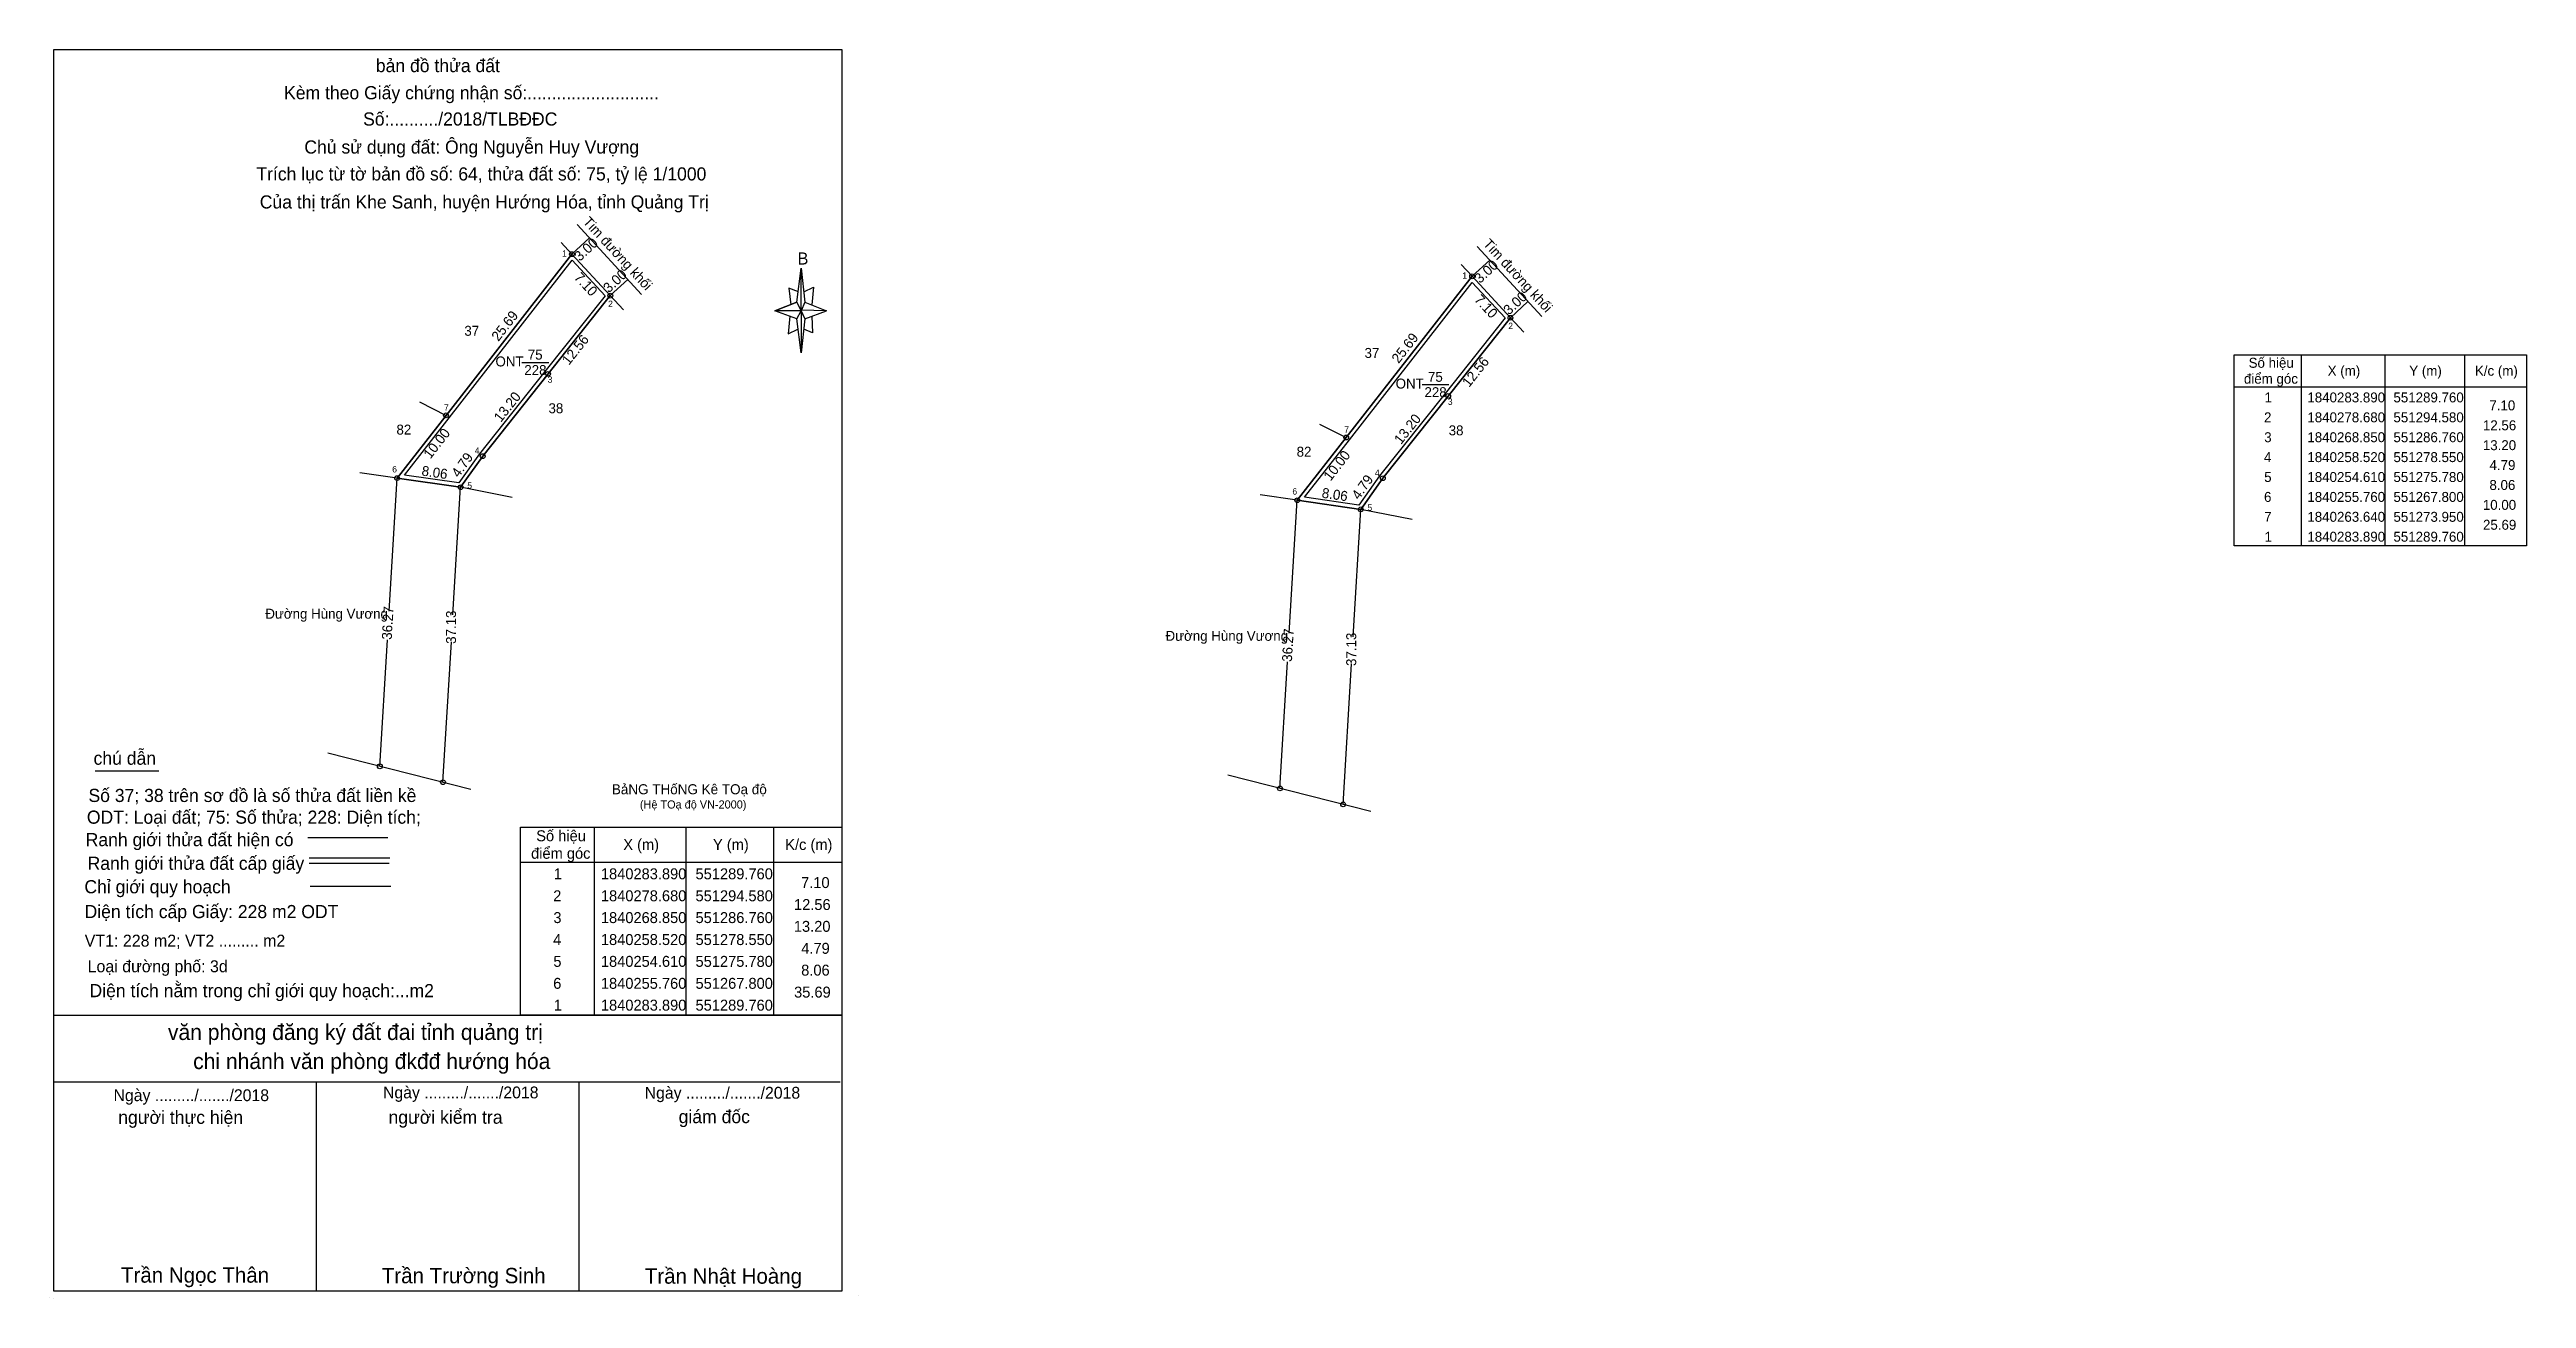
# Model space of a CAD drawing. Extents: x 550415 to 551422, y 1840155 to 1840312.
# Drawn here: x 551111.1 to 551422.2, y 1840155.5 to 1840312.4 of the extents above; entities that cross this region are included whole.
import ezdxf

# ---------------------------------------------------------------- set-up
doc = ezdxf.new("R2010")
doc.units = 0
for name, color, linetype in [('Level 1', 7, 'Continuous'), ('Level 10', 7, 'Continuous'), ('Level 17', 7, 'Continuous'), ('Level 5', 7, 'Continuous'), ('Level 6', 7, 'Continuous'), ('Level 63', 7, 'Continuous')]:
    doc.layers.add(name, color=color, linetype=linetype)

msp = doc.modelspace()

# ---------------------------------------------------------------- texts
at = {"layer": 'Level 1'}
for s, height, p in [('BảNG THốNG Kê TOạ độ ', 1.265, (551181.7, 1840218.82)), ('(Hệ TOạ độ VN-2000)', 1.023, (551185.22, 1840217.03))]:
    msp.add_text(s, height=height, dxfattribs=at).set_placement(p)
at = {"layer": 'Level 10'}
for s, rotation, p in [('Tim đường khối ', 312.7222, (551177.98, 1840290.67)), ('Tim đường khối ', 312.7222, (551291.06, 1840287.89)), ('37.13', 90, (551162.12, 1840237.72)), ('37.13', 90, (551275.2, 1840234.94))]:
    msp.add_text(s, height=1.25, rotation=rotation, dxfattribs=at).set_placement(p)
for s, p in [('37', (551163.17, 1840276.42)), ('37', (551276.25, 1840273.64)), ('ONT', (551167.08, 1840272.57)), ('228', (551170.7, 1840271.49)), ('75', (551171.14, 1840273.42)), ('75', (551284.22, 1840270.64)), ('ONT', (551280.16, 1840269.79)), ('228', (551283.78, 1840268.71)), ('82', (551154.64, 1840264.01)), ('82', (551267.72, 1840261.23)), ('Đường Hùng Vương', (551138.17, 1840240.88)), ('Đường Hùng Vương', (551251.25, 1840238.1))]:
    msp.add_text(s, height=1.25, dxfattribs=at).set_placement(p)
at = {"layer": 'Level 5'}
for s, height, p in [('bản đồ thửa đất', 1.65, (551152.05, 1840309.54)), ('Kèm theo Giấy chứng nhận số:...........................', 1.65, (551140.52, 1840306.13)), ('Số:........../2018/TLBĐĐC', 1.65, (551150.45, 1840302.83)), ('Chủ sử dụng đất: Ông Nguyễn Huy Vượng', 1.65, (551143.07, 1840299.31)), ('Trích lục từ tờ bản đồ số: 64, thửa đất số: 75, tỷ lệ 1/1000 ', 1.65, (551137.04, 1840295.93)), ('Của thị trấn Khe Sanh, huyện Hướng Hóa, tỉnh Quảng Trị', 1.65, (551137.47, 1840292.41)), ('B', 1.52, (551205.03, 1840285.37)), ('văn phòng đăng ký đất đai tỉnh quảng trị', 1.9799, (551125.93, 1840187.95)), ('chi nhánh văn phòng đkđđ hướng hóa', 1.9799, (551129.1, 1840184.3)), ('Ngày ........./......./2018', 1.485, (551119.1, 1840180.27)), ('Ngày ........./......./2018', 1.485, (551152.95, 1840180.62)), ('Ngày ........./......./2018', 1.485, (551185.82, 1840180.58)), ('người thực hiện', 1.65, (551119.69, 1840177.41)), ('người kiểm tra', 1.65, (551153.64, 1840177.43)), ('giám đốc', 1.65, (551190.09, 1840177.5)), ('Trần Ngọc Thân', 1.9249, (551120.04, 1840157.46)), ('Trần Trường Sinh', 1.9249, (551152.8, 1840157.39)), ('Trần Nhật Hoàng', 1.9249, (551185.84, 1840157.33))]:
    msp.add_text(s, height=height, dxfattribs=at).set_placement(p)
at = {"layer": 'Level 6'}
for s, height, p in [('chú dẫn', 1.65, (551116.59, 1840222.53)), ('Số 37; 38 trên sơ đồ là số thửa đất liền kề', 1.65, (551115.95, 1840217.85)), ('ODT: Loại đất; 75: Số thửa; 228: Diện tích;', 1.65, (551115.75, 1840215.12)), ('Ranh giới thửa đất hiện có ', 1.65, (551115.6, 1840212.3)), ('Ranh giới thửa đất cấp giấy', 1.65, (551115.84, 1840209.33)), ('Chỉ giới quy hoạch', 1.65, (551115.44, 1840206.38)), ('Diện tích cấp Giấy: 228 m2 ODT', 1.65, (551115.46, 1840203.26)), ('VT1: 228 m2; VT2 ......... m2', 1.5, (551115.48, 1840199.68)), ('Loại đường phố: 3d', 1.5, (551115.84, 1840196.46)), ('Diện tích nằm trong chỉ giới quy hoạch:...m2', 1.65, (551116.08, 1840193.33))]:
    msp.add_text(s, height=height, dxfattribs=at).set_placement(p)
at = {"layer": 'Level 63'}
for s, rotation, p in [('3.00', 42.7094, (551177.68, 1840285.71)), ('7.10', 312.7733, (551176.88, 1840283.67)), ('3.00', 42.8389, (551181.32, 1840281.74)), ('3.00', 42.7094, (551290.76, 1840282.93)), ('7.10', 312.7733, (551289.96, 1840280.89)), ('3.00', 42.8389, (551294.4, 1840278.96)), ('25.69', 52.0194, (551167.45, 1840275.64)), ('12.56', 51.4969, (551176.3, 1840272.65)), ('25.69', 52.0194, (551280.53, 1840272.86)), ('12.56', 51.4969, (551289.38, 1840269.87)), ('13.20', 51.5233, (551167.75, 1840265.47)), ('13.20', 51.5233, (551280.83, 1840262.69)), ('10.00', 52.0295, (551158.9, 1840260.87)), ('8.06', 351.7995, (551157.74, 1840258.87)), ('4.79', 54.6847, (551162.46, 1840258.51)), ('10.00', 52.0295, (551271.98, 1840258.09)), ('8.06', 351.7995, (551270.82, 1840256.09)), ('4.79', 54.6847, (551275.54, 1840255.73)), ('36.27', 86.5705, (551154.04, 1840238.21)), ('36.27', 86.5705, (551267.12, 1840235.43))]:
    msp.add_text(s, height=1.25, rotation=rotation, dxfattribs=at).set_placement(p)
for s, height, p in [(' 1', 0.8, (551175.15, 1840286.36)), (' 1', 0.8, (551288.23, 1840283.58)), (' 2', 0.8, (551180.93, 1840280.04)), (' 2', 0.8, (551294.01, 1840277.26)), ('điểm góc', 1.25, (551386.72, 1840270.4)), ('Số hiệu', 1.25, (551387.31, 1840272.4)), ('X (m)', 1.25, (551397.24, 1840271.4)), ('Y (m)', 1.25, (551407.49, 1840271.4)), ('K/c (m)', 1.25, (551415.74, 1840271.4)), (' 3', 0.8, (551173.34, 1840270.52)), (' 1', 1.25, (551388.84, 1840268.05)), ('1840283.890', 1.25, (551394.69, 1840268.05)), ('551289.760', 1.25, (551405.5, 1840268.05)), (' 7', 0.8, (551160.32, 1840267.01)), ('38', 1.25, (551173.74, 1840266.69)), (' 3', 0.8, (551286.42, 1840267.74)), (' 2', 1.25, (551388.78, 1840265.55)), ('1840278.680', 1.25, (551394.69, 1840265.55)), ('551294.580', 1.25, (551405.5, 1840265.55)), ('12.56', 1.25, (551416.74, 1840264.55)), ('7.10', 1.25, (551417.55, 1840267.05)), (' 7', 0.8, (551273.4, 1840264.23)), ('38', 1.25, (551286.82, 1840263.91)), (' 3', 1.25, (551388.8, 1840263.05)), ('1840268.850', 1.25, (551394.69, 1840263.05)), ('551286.760', 1.25, (551405.5, 1840263.05)), ('13.20', 1.25, (551416.73, 1840262.05)), (' 6', 0.8, (551153.81, 1840259.25)), (' 4', 0.8, (551164.18, 1840261.59)), (' 4', 0.8, (551277.26, 1840258.81)), (' 4', 1.25, (551388.77, 1840260.55)), ('1840258.520', 1.25, (551394.69, 1840260.55)), ('551278.550', 1.25, (551405.5, 1840260.55)), ('4.79', 1.25, (551417.57, 1840259.55)), (' 5', 0.8, (551163.24, 1840257.22)), (' 6', 0.8, (551266.89, 1840256.47)), (' 5', 1.25, (551388.8, 1840258.05)), (' 6', 1.25, (551388.78, 1840255.55)), ('1840254.610', 1.25, (551394.69, 1840258.05)), ('1840255.760', 1.25, (551394.69, 1840255.55)), ('551275.780', 1.25, (551405.5, 1840258.05)), ('551267.800', 1.25, (551405.5, 1840255.55)), ('8.06', 1.25, (551417.56, 1840257.05)), (' 5', 0.8, (551276.32, 1840254.44)), (' 7', 1.25, (551388.8, 1840253.05)), ('1840263.640', 1.25, (551394.69, 1840253.05)), ('551273.950', 1.25, (551405.5, 1840253.05)), ('25.69', 1.25, (551416.75, 1840252.05)), ('10.00', 1.25, (551416.73, 1840254.55)), (' 1', 1.25, (551388.84, 1840250.55)), ('1840283.890', 1.25, (551394.69, 1840250.55)), ('551289.760', 1.25, (551405.5, 1840250.55)), ('Số hiệu', 1.375, (551172.2, 1840212.92)), ('X (m)', 1.375, (551183.13, 1840211.82)), ('Y (m)', 1.375, (551194.4, 1840211.82)), ('K/c (m)', 1.375, (551203.48, 1840211.82)), ('điểm góc', 1.375, (551171.55, 1840210.72)), (' 2', 1.375, (551173.82, 1840205.38)), (' 1', 1.375, (551173.89, 1840208.14)), ('1840283.890', 1.375, (551180.32, 1840208.14)), ('1840278.680', 1.375, (551180.32, 1840205.38)), ('551289.760', 1.375, (551192.21, 1840208.14)), ('551294.580', 1.375, (551192.21, 1840205.38)), ('7.10', 1.375, (551205.47, 1840207.04)), (' 3', 1.375, (551173.84, 1840202.64)), ('1840268.850', 1.375, (551180.32, 1840202.64)), ('551286.760', 1.375, (551192.21, 1840202.64)), ('12.56', 1.375, (551204.58, 1840204.28)), (' 4', 1.375, (551173.81, 1840199.88)), ('1840258.520', 1.375, (551180.32, 1840199.88)), ('551278.550', 1.375, (551192.21, 1840199.88)), ('13.20', 1.375, (551204.56, 1840201.54)), (' 5', 1.375, (551173.84, 1840197.14)), ('1840254.610', 1.375, (551180.32, 1840197.14)), ('551275.780', 1.375, (551192.21, 1840197.14)), ('4.79', 1.375, (551205.49, 1840198.78)), ('8.06', 1.375, (551205.48, 1840196.04)), (' 6', 1.375, (551173.82, 1840194.38)), ('1840255.760', 1.375, (551180.32, 1840194.38)), ('551267.800', 1.375, (551192.21, 1840194.38)), ('35.69', 1.375, (551204.59, 1840193.28)), (' 1', 1.375, (551173.89, 1840191.64)), ('1840283.890', 1.375, (551180.32, 1840191.64)), ('551289.760', 1.375, (551192.21, 1840191.64))]:
    msp.add_text(s, height=height, dxfattribs=at).set_placement(p)

# ---------------------------------------------------------------- linework, layer by layer
at = {"layer": 'Level 1'}
for points in [[(551176.68, 1840286.67), (551181.5, 1840281.46), (551173.68, 1840271.63), (551165.47, 1840261.3), (551162.7, 1840257.39), (551154.72, 1840258.54), (551160.87, 1840266.42)], [(551176.71, 1840285.9), (551180.84, 1840281.44), (551173.29, 1840271.94), (551165.07, 1840261.6), (551162.47, 1840257.93), (551155.64, 1840258.91), (551161.26, 1840266.11)], [(551289.76, 1840283.89), (551294.58, 1840278.68), (551286.76, 1840268.85), (551278.55, 1840258.52), (551275.78, 1840254.61), (551267.8, 1840255.76), (551273.95, 1840263.64)], [(551289.79, 1840283.12), (551293.92, 1840278.66), (551286.37, 1840269.16), (551278.15, 1840258.82), (551275.55, 1840255.15), (551268.72, 1840256.13), (551274.34, 1840263.33)]]:
    msp.add_lwpolyline(points, close=True, dxfattribs=at)
at = {"layer": 'Level 10'}
for p, q in [((551175.32, 1840288.15), (551176.68, 1840286.67)), ((551177.32, 1840290.41), (551185.44, 1840281.61)), ((551290.4, 1840287.63), (551298.52, 1840278.83)), ((551176.68, 1840286.67), (551160.87, 1840266.42)), ((551176.68, 1840286.67), (551181.5, 1840281.46)), ((551288.4, 1840285.37), (551289.76, 1840283.89)), ((551173.68, 1840271.63), (551181.5, 1840281.46)), ((551183.7, 1840283.5), (551181.5, 1840281.46)), ((551181.5, 1840281.46), (551183.16, 1840279.67)), ((551289.76, 1840283.89), (551273.95, 1840263.64)), ((551289.76, 1840283.89), (551294.58, 1840278.68)), ((551286.76, 1840268.85), (551294.58, 1840278.68)), ((551296.78, 1840280.72), (551294.58, 1840278.68)), ((551294.58, 1840278.68), (551296.24, 1840276.89)), ((551170.39, 1840273.06), (551173.77, 1840273.06)), ((551165.47, 1840261.3), (551173.68, 1840271.63)), ((551278.55, 1840258.52), (551286.76, 1840268.85)), ((551283.47, 1840270.28), (551286.85, 1840270.28)), ((551162.7, 1840257.39), (551165.47, 1840261.3)), ((551154.72, 1840258.54), (551150.06, 1840259.21)), ((551153.72, 1840241.83), (551154.72, 1840258.54)), ((551154.72, 1840258.54), (551162.7, 1840257.39)), ((551161.74, 1840241.38), (551162.7, 1840257.39)), ((551169.17, 1840256.11), (551162.7, 1840257.39)), ((551267.8, 1840255.76), (551263.14, 1840256.43)), ((551275.78, 1840254.61), (551278.55, 1840258.52)), ((551266.8, 1840239.05), (551267.8, 1840255.76)), ((551267.8, 1840255.76), (551275.78, 1840254.61)), ((551274.82, 1840238.6), (551275.78, 1840254.61)), ((551282.25, 1840253.33), (551275.78, 1840254.61)), ((551152.55, 1840222.33), (551153.5, 1840238.22)), ((551160.48, 1840220.33), (551161.54, 1840237.99)), ((551265.63, 1840219.55), (551266.58, 1840235.44)), ((551273.56, 1840217.55), (551274.62, 1840235.21)), ((551163.98, 1840219.44), (551146, 1840223.99)), ((551277.06, 1840216.66), (551259.08, 1840221.21))]:
    msp.add_line(p, q, dxfattribs=at)
at = {"layer": 'Level 17'}
msp.add_line((551116.81, 1840221.78), (551124.77, 1840221.78), dxfattribs=at)
at = {"layer": 'Level 5'}
for p, q in [((551204.94, 1840280.64), (551205.49, 1840284.93)), ((551205.16, 1840281.96), (551203.95, 1840282.4)), ((551203.95, 1840282.4), (551204.17, 1840280.31)), ((551205.82, 1840281.96), (551207.03, 1840282.51)), ((551207.03, 1840282.51), (551206.81, 1840280.31)), ((551204.94, 1840280.64), (551202.19, 1840279.54)), ((551202.19, 1840279.54), (551204.94, 1840280.64)), ((551204.94, 1840278.55), (551202.19, 1840279.54)), ((551205.49, 1840279.54), (551202.19, 1840279.54)), ((551204.06, 1840278.88), (551203.84, 1840276.68)), ((551205.49, 1840279.54), (551204.94, 1840280.64)), ((551204.94, 1840280.64), (551205.93, 1840278.55)), ((551208.68, 1840279.54), (551205.49, 1840279.65)), ((551205.49, 1840279.65), (551205.49, 1840279.54)), ((551205.49, 1840279.54), (551205.93, 1840278.55)), ((551205.93, 1840278.55), (551205.49, 1840274.26)), ((551205.93, 1840280.64), (551208.68, 1840279.54)), ((551205.93, 1840278.55), (551208.68, 1840279.54)), ((551205.93, 1840278.55), (551208.68, 1840279.54)), ((551206.81, 1840278.88), (551206.92, 1840276.79)), ((551203.84, 1840276.68), (551205.05, 1840277.23)), ((551206.92, 1840276.79), (551205.82, 1840277.23)), ((551111.59, 1840191.05), (551210.59, 1840191.05)), ((551111.59, 1840182.69), (551210.37, 1840182.69)), ((551111.59, 1840182.69), (551210.37, 1840182.69)), ((551111.59, 1840182.69), (551210.37, 1840182.69)), ((551111.59, 1840156.4), (551111.59, 1840182.69)), ((551144.59, 1840156.4), (551144.59, 1840182.69)), ((551177.59, 1840156.4), (551177.59, 1840182.69)), ((551111.06, 1840155.57), (551111.06, 1840155.57)), ((551111.06, 1840155.57), (551111.06, 1840155.57)), ((551111.06, 1840155.57), (551111.06, 1840155.57)), ((551111.5, 1840155.48), (551111.5, 1840155.48)), ((551111.5, 1840155.48), (551111.5, 1840155.48)), ((551111.5, 1840155.48), (551111.5, 1840155.48)), ((551210.59, 1840156.4), (551111.59, 1840156.4))]:
    msp.add_line(p, q, dxfattribs=at)
for points in [[(551111.59, 1840312.38), (551210.59, 1840312.38), (551210.59, 1840156.4), (551111.59, 1840156.4)], [(551205.49, 1840284.93), (551205.93, 1840280.64), (551205.49, 1840279.54)], [(551205.49, 1840279.54), (551205.49, 1840274.26), (551204.94, 1840278.55)]]:
    msp.add_lwpolyline(points, close=True, dxfattribs=at)
at = {"layer": 'Level 6'}
for p, q in [((551143.52, 1840213.38), (551153.57, 1840213.38)), ((551143.67, 1840210.85), (551153.79, 1840210.85)), ((551143.67, 1840210.17), (551153.72, 1840210.17)), ((551212.68, 1840155.85), (551212.68, 1840155.85)), ((551212.68, 1840155.85), (551212.68, 1840155.85)), ((551212.68, 1840155.85), (551212.68, 1840155.85))]:
    msp.add_line(p, q, dxfattribs=at)
at = {"layer": 'Level 63'}
for p, q in [((551178.89, 1840288.71), (551176.68, 1840286.67)), ((551291.97, 1840285.93), (551289.76, 1840283.89)), ((551393.91, 1840274.02), (551393.91, 1840250.02)), ((551404.41, 1840274.02), (551404.41, 1840250.02)), ((551414.41, 1840274.02), (551414.41, 1840250.02)), ((551385.51, 1840270.02), (551422.21, 1840270.02)), ((551160.87, 1840266.42), (551154.72, 1840258.54)), ((551157.53, 1840268.11), (551160.87, 1840266.42)), ((551273.95, 1840263.64), (551267.8, 1840255.76)), ((551270.61, 1840265.33), (551273.95, 1840263.64)), ((551179.46, 1840214.7), (551179.46, 1840191.05)), ((551191.01, 1840214.7), (551191.01, 1840191.05)), ((551202.01, 1840214.7), (551202.01, 1840191.05)), ((551170.22, 1840210.3), (551210.59, 1840210.3)), ((551143.82, 1840207.26), (551153.94, 1840207.26))]:
    msp.add_line(p, q, dxfattribs=at)
for points in [[(551385.51, 1840274.02), (551422.21, 1840274.02), (551422.21, 1840250.02), (551385.51, 1840250.02)], [(551170.22, 1840214.7), (551210.59, 1840214.7), (551210.59, 1840191.05), (551170.22, 1840191.05)]]:
    msp.add_lwpolyline(points, close=True, dxfattribs=at)
for centre in [(551176.68, 1840286.67), (551181.5, 1840281.46), (551289.76, 1840283.89), (551294.58, 1840278.68), (551173.68, 1840271.63), (551286.76, 1840268.85), (551160.87, 1840266.42), (551273.95, 1840263.64), (551165.47, 1840261.3), (551154.72, 1840258.54), (551162.7, 1840257.39), (551278.55, 1840258.52), (551267.8, 1840255.76), (551275.78, 1840254.61), (551152.55, 1840222.33), (551160.48, 1840220.33), (551265.63, 1840219.55), (551273.56, 1840217.55)]:
    msp.add_circle(centre, 0.3, dxfattribs=at)

msp.set_redraw_order([(e.dxf.handle, doc.entitydb.next_handle()) for e in msp.query("TEXT MTEXT ATTDEF DIMENSION ARC_DIMENSION")])  # texts and dimensions are drawn at this point

doc.saveas('drawing.dxf')
